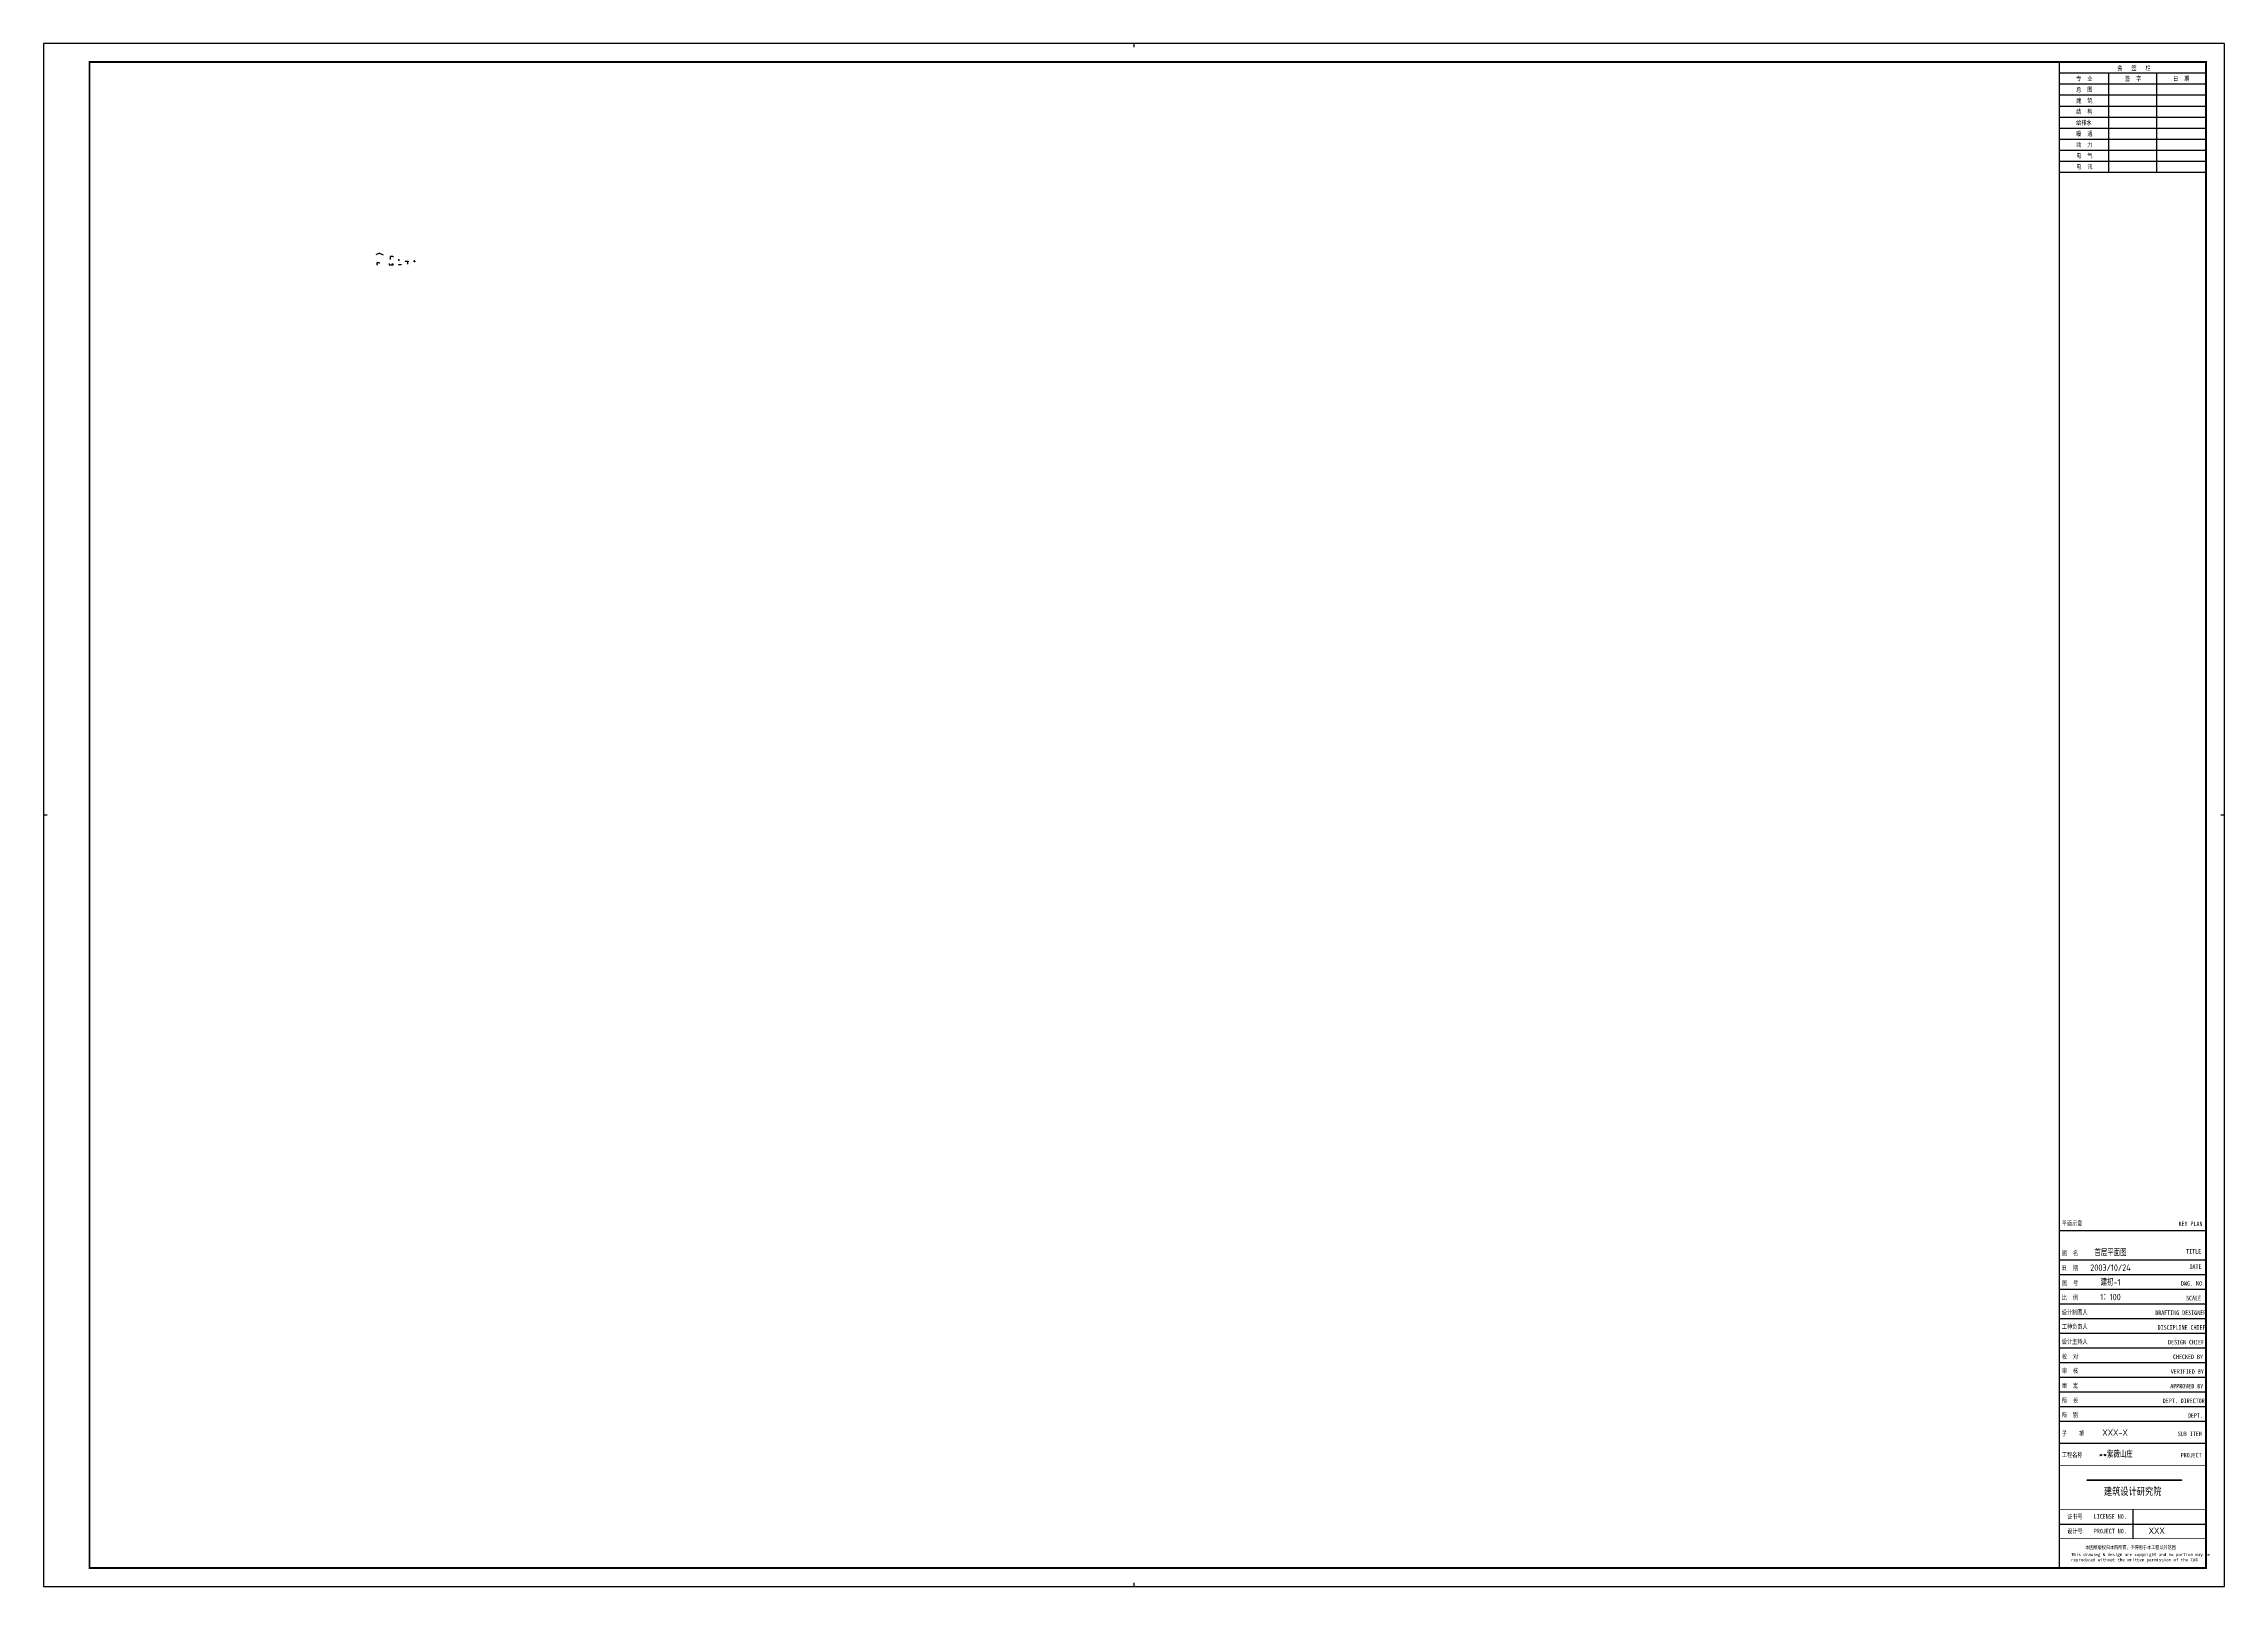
# Model space of a CAD drawing. Extents: x -30376 to 88524, y -28161 to 55939.
import ezdxf
from ezdxf.enums import TextEntityAlignment as Align

# ---------------------------------------------------------------- set-up
doc = ezdxf.new("R2010")
doc.units = 0
doc.header["$LTSCALE"] = 1000
doc.header["$MEASUREMENT"] = 0
doc.layers.add('PUB_TITLE', color=4, linetype='Continuous')
doc.styles.get("Standard").update_dxf_attribs({"font": 'gbenor.shx', "bigfont": 'gbcbig.shx'})
doc.styles.add('图框', font='')
doc.styles.get('图框').set_extended_font_data('SimSun')

# ---------------------------------------------------------------- blocks, each defined once
blk = doc.blocks.new('$titleblk$00000167')
blk.add_hatch(color=256).paths.add_polyline_path([(-74.9, 58.1), (-74.9, 57.7), (-23.4, 57.7), (-23.4, 58.1)])
for p, q in [((-594.5, 839), (-594.5, 841)), ((-90, 825), (-10, 825)), ((-63, 771), (-63, 825)), ((-37, 825), (-37, 771)), ((-90, 819), (-10, 819)), ((-90, 813), (-10, 813)), ((-90, 807), (-10, 807)), ((-90, 801), (-10, 801)), ((-90, 795), (-10, 795)), ((-90, 789), (-10, 789)), ((-90, 783), (-10, 783)), ((-90, 777), (-10, 777)), ((-90, 771), (-10, 771)), ((-1187, 420.5), (-1189, 420.5)), ((0, 420.5), (-2, 420.5)), ((-90, 194), (-10, 194)), ((-90, 194), (-10, 194)), ((-90, 178), (-10, 178)), ((-90, 170), (-10, 170)), ((-90, 162), (-10, 162)), ((-90, 154), (-10, 154)), ((-90, 146), (-10, 146)), ((-90, 138), (-10, 138)), ((-90, 130), (-10, 130)), ((-90, 122), (-10, 122)), ((-90, 114), (-10, 114)), ((-90, 106), (-10, 106)), ((-90, 98), (-10, 98)), ((-90, 90), (-10, 90)), ((-90, 78), (-10, 78)), ((-50, 42), (-50, 26)), ((-90, 34), (-10, 34)), ((-594.5, 0), (-594.5, 2))]:
    blk.add_line(p, q)
for points in [[(-1189, 0), (0, 0), (0, 841), (-1189, 841)], [(-74.9, 58.1), (-23.4, 58.1), (-23.4, 57.7), (-74.9, 57.7)]]:
    blk.add_lwpolyline(points, close=True)
at = {"const_width": 1}
blk.add_lwpolyline([(-1164, 10), (-10, 10), (-10, 831), (-1164, 831)], close=True, dxfattribs=at)
for points, const_width in [([(-90, 831), (-90, 10)], 0.8), ([(-90, 831), (-90, 767)], 0.8), ([(-10, 767), (-10, 831), (-90, 831)], 0.8), ([(-90, 10), (-10, 10), (-10, 200)], 0.8), ([(-90, 66), (-10, 66)], 0.4), ([(-90, 42), (-10, 42)], 0.4), ([(-90, 26), (-10, 26)], 0.4)]:
    blk.add_lwpolyline(points, dxfattribs=dict(const_width=const_width))
at = {"style": '图框', "width": 0.8}
for s, height, p in [('专  业', 2.5, (-80.8, 820.7)), ('会   签   栏', 2.5, (-58.4, 826.5)), ('签  字', 2.5, (-54.2, 820.7)), ('日  期', 2.5, (-28, 820.7)), ('总  图', 2.5, (-80.8, 814.7)), ('建  筑', 2.5, (-80.8, 808.7)), ('结  构', 2.5, (-80.8, 802.7)), ('给排水', 2.5, (-80.8, 796.7)), ('动  力', 2.5, (-80.8, 784.7)), ('暖  通', 2.5, (-80.8, 790.7)), ('电  气', 2.5, (-80.8, 778.7)), ('电  讯', 2.5, (-80.8, 772.7)), ('平面示意', 2.5, (-88.6, 196.7)), ('KEY PLAN', 2.5, (-25, 196.4)), ('图  名', 2.5, (-88.6, 180.4)), ('TITLE', 2.5, (-20.8, 181.4)), ('图  号', 2.5, (-88.6, 164.1)), ('日  期', 2.5, (-88.6, 172.4)), ('DWG. NO', 2.5, (-23.6, 163.9)), ('DATE', 2.5, (-19, 173.1)), ('比  例', 2.5, (-88.6, 156.3)), ('SCALE', 2.5, (-20.9, 155.9)), ('设计制图人', 2.5, (-88.6, 148.2)), ('工种负责人', 2.5, (-88.6, 140.4)), ('DRAFTING DESIGNER', 2.5, (-37.7, 147.9)), ('设计主持人', 2.5, (-88.6, 132.2)), ('DISCIPLINE CHIEF', 2.5, (-36.4, 139.9)), ('DESIGN CHIEF', 2.5, (-30.7, 131.9)), ('校  对', 2.5, (-88.6, 124.1)), ('审  核', 2.5, (-88.6, 116.3)), ('CHECKED BY', 2.5, (-28, 123.9)), ('审  定', 2.5, (-88.6, 108.2)), ('APPROVED BY', 2.5, (-29.5, 107.9)), ('VERIFIED BY', 2.5, (-29.2, 115.9)), ('所  长', 2.5, (-88.6, 100.2)), ('所  别', 2.5, (-88.6, 92.3)), ('DEPT. DIRECTOR', 2.5, (-33.6, 99.9)), ('子    项', 2.5, (-88.6, 82.1)), ('SUB ITEM', 2.5, (-25.4, 81.9)), ('DEPT.', 2.5, (-19.9, 91.9)), ('工程名称', 2.5, (-88.6, 70.5)), ('PROJECT', 2.5, (-23.8, 70.3)), ('建筑设计研究院', 4, (-65.7, 49.8)), ('证书号', 2.5, (-85.7, 36.8)), ('LICENSE NO.', 2.5, (-71.2, 36.9)), ('设计号', 2.5, (-85.7, 28.9)), ('PROJECT NO.', 2.5, (-71.2, 28.9)), ('本图纸版权归本院所有，不得用于本工程以外范围', 2, (-75.8, 20.3))]:
    blk.add_text(s, height=height, dxfattribs=at).set_placement(p)
at = {"insert": (-83.6, 18.2), "char_height": 1.7, "width": 72.25, "attachment_point": 1, "style": '图框'}
blk.add_mtext('This drawing & design are copyright and no portion may be reproduced without the written permission of the CAG', dxfattribs=at)
at = {"flags": 4}
for tag, p in [('(扩展图名)', (-62.1, 184.1)), ('图名', (-62.1, 180.1)), ('图号', (-62.1, 164)), ('日期', (-62.1, 172)), ('比例', (-62.1, 156)), ('子项', (-59.6, 82.1)), ('工程名称', (-59.2, 70.2)), ('设计号', (-36.9, 28.6))]:
    blk.add_attdef(tag, text='', height=3.5, dxfattribs=at).set_placement(p, align=Align.CENTER)
for tag, p in [('设计人', (-64.8, 148.1)), ('负责人', (-64.7, 140.3)), ('主持人', (-64.7, 132.3)), ('校对人', (-64.3, 124.4)), ('审核人', (-64, 116.2)), ('审定人', (-64.2, 108)), ('所长', (-64.2, 99.8))]:
    blk.add_attdef(tag, p, '', height=3.5)

msp = doc.modelspace()

# ---------------------------------------------------------------- linework, layer by layer
for p, q in [((-12058, 44525), (-12258, 44425)), ((-12193, 43888), (-12193, 44008)), ((-12193, 44008), (-12073, 44008)), ((-12073, 44008), (-12073, 43988)), ((-12058, 44525), (-11858, 44425)), ((-11328, 44341), (-11488, 44341)), ((-11488, 44341), (-11488, 44191)), ((-11488, 44191), (-11462, 44176)), ((-11462, 44176), (-11462, 44176)), ((-11328, 44311), (-11328, 44341)), ((-11298, 44311), (-11328, 44311)), ((-11023, 44190), (-11023, 44140)), ((-11023, 44140), (-10973, 44140)), ((-10658, 44100), (-10658, 44080)), ((-10658, 44080), (-10498, 44080)), ((-10498, 44050), (-10538, 44050)), ((-10538, 44050), (-10538, 43920)), ((-10498, 44080), (-10498, 44050)), ((-10178, 44127), (-10178, 44087)), ((-10178, 44087), (-10138, 44087)), ((-10178, 44047), (-10178, 44077)), ((-10138, 44047), (-10178, 44047)), ((-10138, 44087), (-10138, 44047)), ((-12173, 43888), (-12193, 43888)), ((-12173, 43868), (-12173, 43888)), ((-12073, 43988), (-12053, 43988)), ((-11539, 43951), (-11539, 43881)), ((-11539, 43881), (-11319, 43881)), ((-11359, 43921), (-11359, 43951)), ((-11319, 43921), (-11359, 43921)), ((-11319, 43881), (-11319, 43921)), ((-11033, 43925), (-11033, 43905)), ((-11033, 43905), (-10873, 43905)), ((-10873, 43875), (-10913, 43875)), ((-10913, 43875), (-10913, 43855)), ((-10873, 43905), (-10873, 43875))]:
    msp.add_line(p, q)

# ---------------------------------------------------------------- block references
at = {"layer": 'PUB_TITLE', "xscale": 100, "yscale": 100, "zscale": 100}
msp.add_blockref('$titleblk$00000167', (88524, -28161), dxfattribs=at).add_auto_attribs({'比例': '1：100', '图号': '建初-1', '日期': '2003/10/24', '图名': '首层平面图', '子项': 'XXX-X', '工程名称': '**紫薇山庄', '设计号': 'XXX'})

doc.saveas('drawing.dxf')
